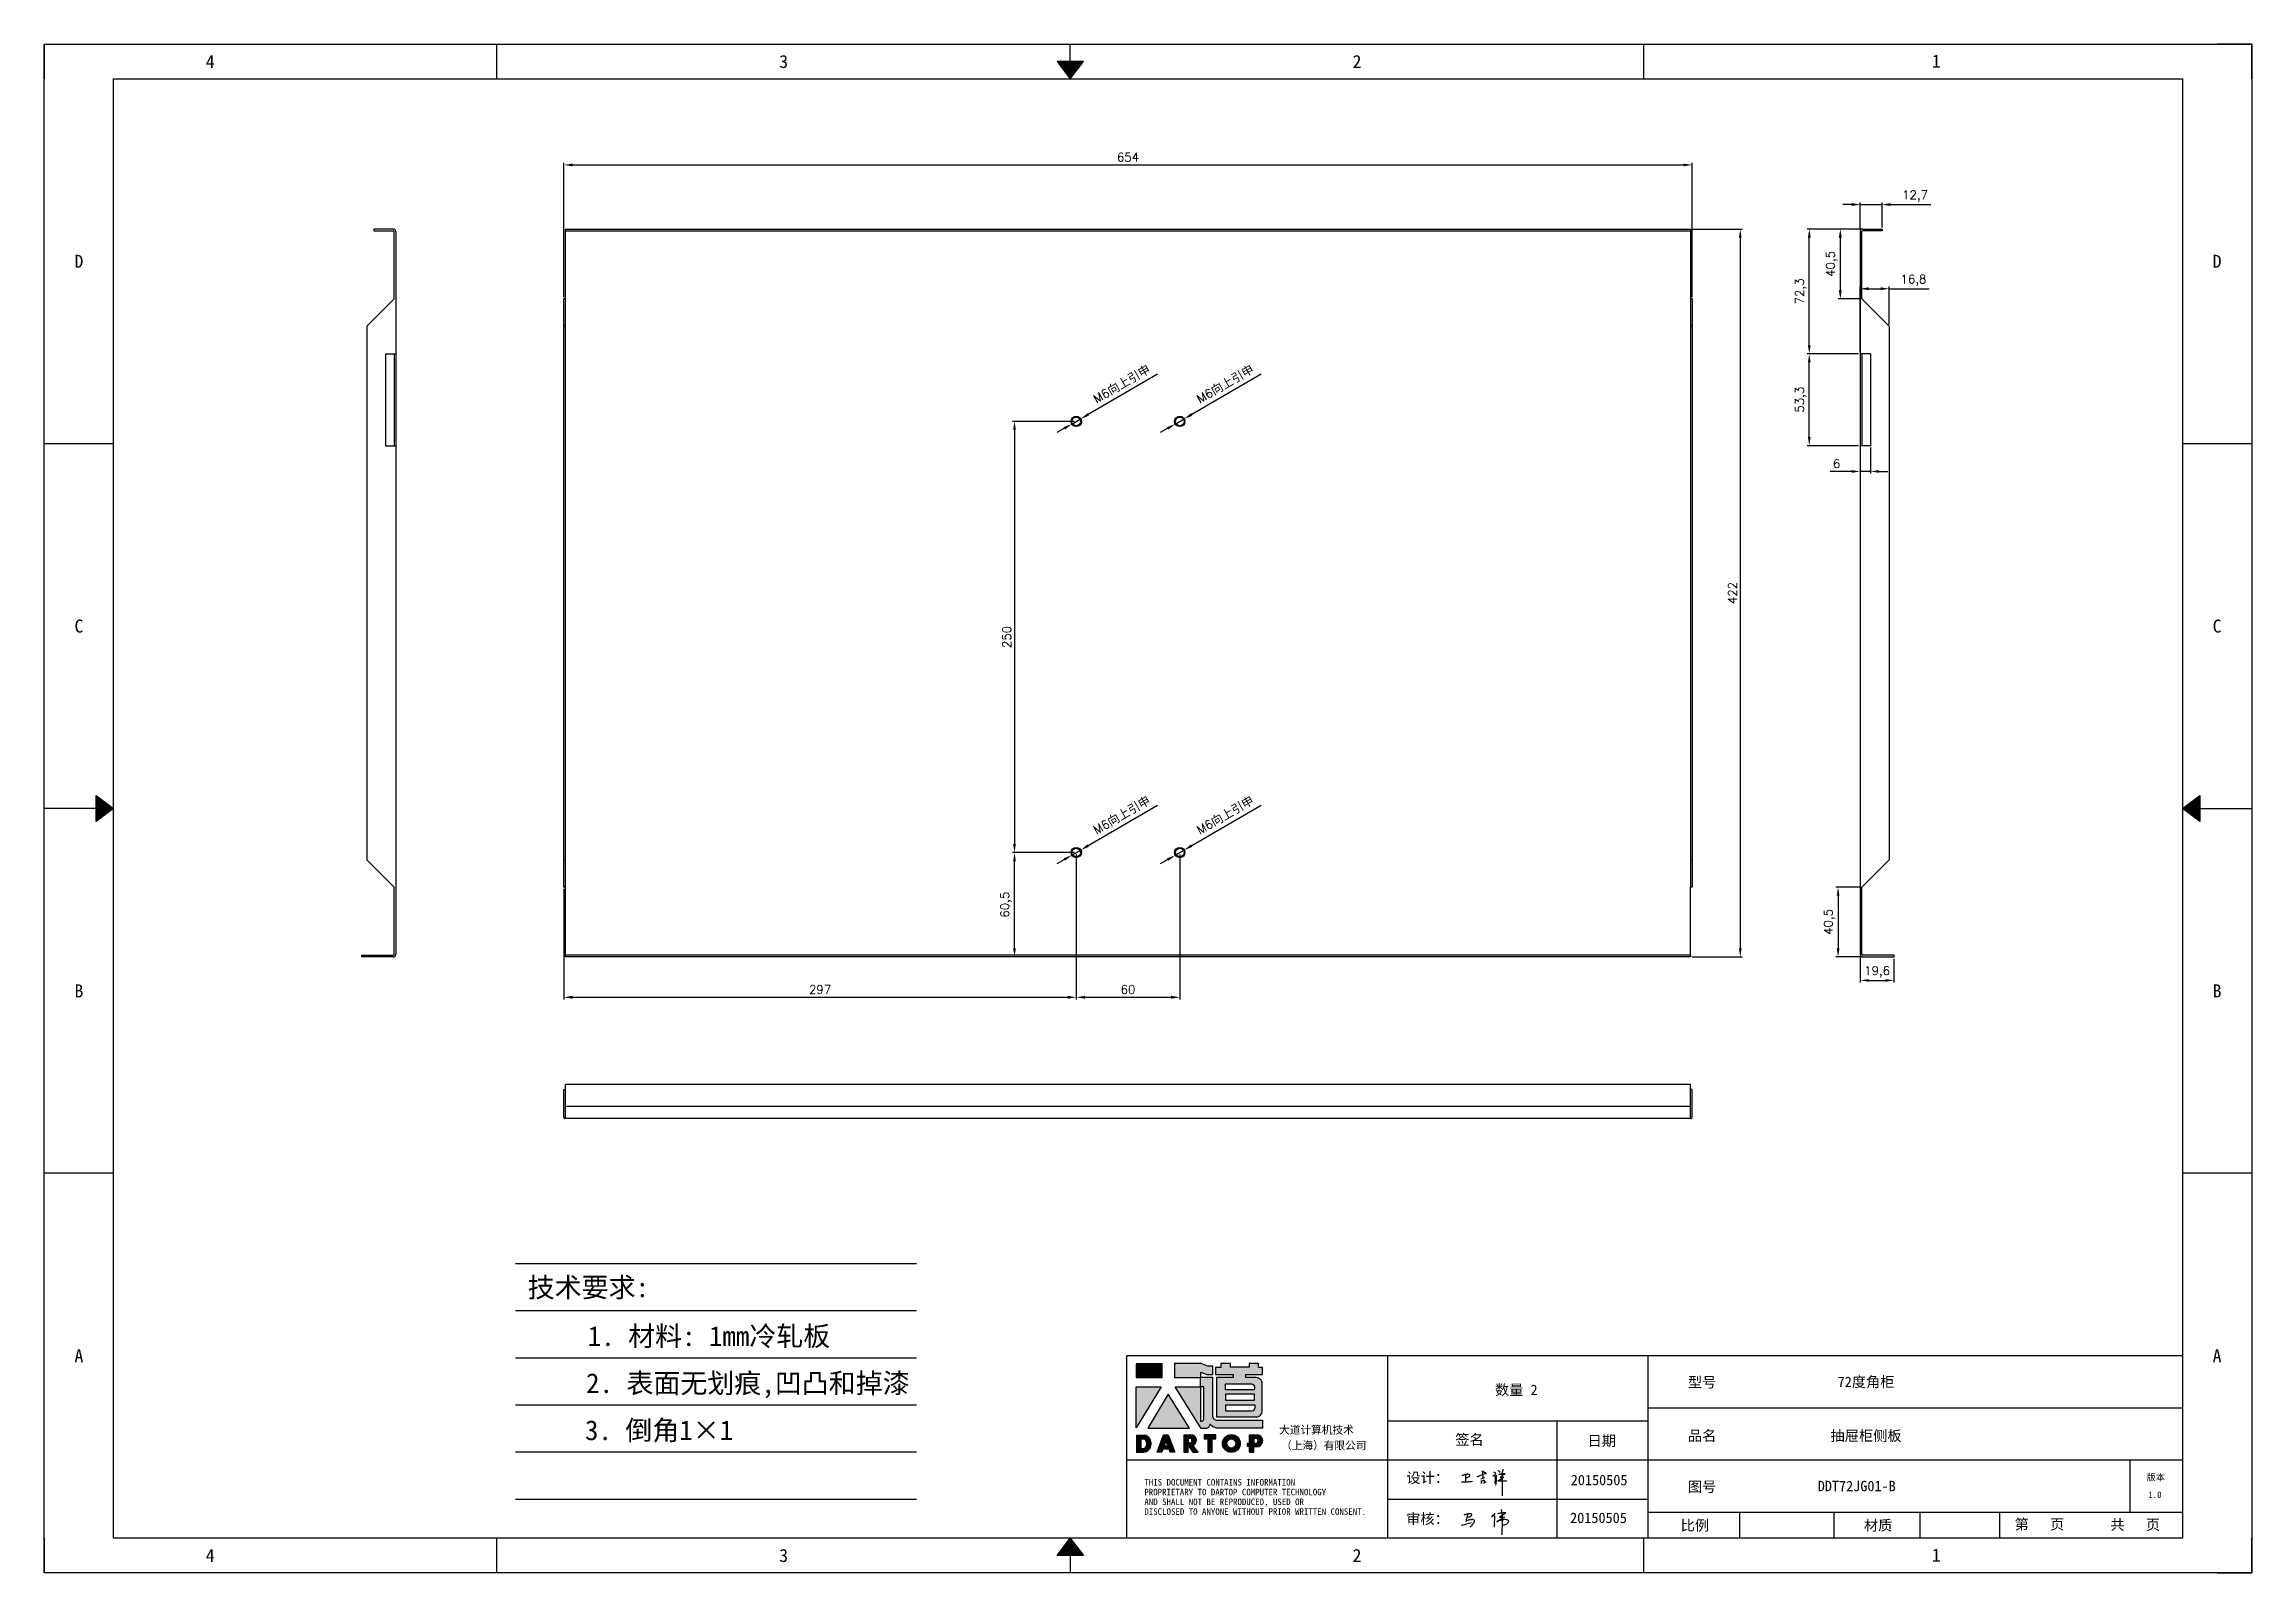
# Model space of a CAD drawing. Header units: millimetres. Extents: x -43476 to -13830, y -16942 to 55335.
# Drawn here: x -38218 to -36938, y 33428 to 34314 of the extents above; entities that cross this region are included whole.
import ezdxf
from ezdxf.enums import TextEntityAlignment as Align

# ---------------------------------------------------------------- set-up
doc = ezdxf.new("R2010")
doc.units = ezdxf.units.MM
doc.linetypes.add('DOT', pattern=[0.25, 0, -0.25])
doc.layers.add('4', color=7, linetype='Continuous')
doc.layers.add('print', color=30, linetype='Continuous')
doc.layers.add('dim', color=2, linetype='Continuous', lineweight=9)
doc.styles.add('Dartop', font='')
doc.styles.add('HZ', font='')
doc.styles.add('hzHT', font='simhei.ttf')
doc.styles.get("Standard").update_dxf_attribs({"font": 'txt', "bigfont": 'gbcbig.shx'})
doc.styles.get('Dartop').set_extended_font_data('FangSong_GB2312')
doc.styles.get('HZ').set_extended_font_data('SimSun')
doc.dimstyles.new('small', dxfattribs={"dimtxt": 5, "dimasz": 5, "dimexe": 1.25, "dimexo": 1, "dimgap": 2, "dimtad": 1, "dimtxsty": 'Standard', "dimcen": 2.5, "dimadec": 0, "dimazin": 0, "dimtfac": 1, "dimtmove": 0, "dimatfit": 3, "dimfxl": 0, "dimarcsym": 0})

msp = doc.modelspace()

# ---------------------------------------------------------------- texts
at = {"color": 0}
for s, height, style, p in [('4', 7.554, 'Dartop', (-38121.621, 34304.175)), ('3', 7.554, 'Dartop', (-37789.245, 34304.175)), ('2', 7.554, 'Dartop', (-37456.868, 34304.175)), ('1', 7.554, 'Dartop', (-37121.049, 34304.415)), ('D', 7.554, 'Dartop', (-38197.746, 34188.347)), ('D', 7.554, 'Dartop', (-36958.304, 34188.347)), ('C', 7.554, 'Dartop', (-38197.746, 33976.835)), ('C', 7.554, 'Dartop', (-36958.304, 33976.835)), ('B', 7.554, 'Dartop', (-38197.746, 33765.322)), ('B', 7.554, 'Dartop', (-36958.304, 33765.322)), ('A', 7.554, 'Dartop', (-38197.746, 33553.81)), ('A', 7.554, 'Dartop', (-36958.304, 33553.81)), ('型号', 6.0432, 'hzHT', (-37256.809, 33538.438)), ('72度角柜', 6.0432, 'hzHT', (-37161.793, 33538.627)), ('数量 2', 6.0432, 'hzHT', (-37364.515, 33534)), ('签名', 6.0432, 'hzHT', (-37391.661, 33505.201)), ('日期', 6.0432, 'hzHT', (-37314.98, 33504.457)), ('品名', 6.0432, 'hzHT', (-37256.809, 33507.415)), ('抽屉柜侧板', 6.0432, 'hzHT', (-37161.793, 33507.415)), ('20150505', 6.0432, 'hzHT', (-37316.531, 33481.738)), ('图号', 6.0432, 'hzHT', (-37256.809, 33477.876)), ('DDT72JG01-B', 6.04321, 'hzHT', (-37167.192, 33478.271)), ('版本', 3.777, 'hzHT', (-36993.847, 33483.351)), ('1.0', 3.777, 'Dartop', (-36994.301, 33473.257)), ('20150505', 6.0432, 'hzHT', (-37316.891, 33459.81)), ('比例', 6.0432, 'hzHT', (-37261.022, 33455.451)), ('材质', 6.0432, 'hzHT', (-37154.773, 33455.451)), ('第   页', 6.0432, 'hzHT', (-37061.289, 33456.077)), ('共   页', 6.0432, 'hzHT', (-37005.777, 33455.857)), ('4', 7.554, 'Dartop', (-38121.621, 33437.982)), ('3', 7.554, 'Dartop', (-37789.245, 33437.982)), ('2', 7.554, 'Dartop', (-37456.868, 33437.982)), ('1', 7.554, 'Dartop', (-37121.049, 33438.221))]:
    msp.add_text(s, height=height, dxfattribs=dict(at, style=style)).set_placement(p, align=Align.MIDDLE_CENTER)
at = {"style": 'HZ'}
for s, p in [('技术要求:', (-37902.43, 33593.449)), ('     1. 材料: 1mm冷轧板     ', (-37832.497, 33565.206)), ('2. 表面无划痕,凹凸和掉漆', (-37809.967, 33537.906)), ('3. 倒角1×1         ', (-37826.339, 33510.606))]:
    msp.add_text(s, height=11.466, dxfattribs=at).set_placement(p, align=Align.MIDDLE_CENTER)
at = {"color": 0, "style": 'hzHT'}
for s, height, p in [('THIS DOCUMENT CONTAINS INFORMATION', 3.777, (-37580.125, 33478.535)), ('设计：', 6.0432, (-37428.27, 33480.023)), ('AND SHALL NOT BE REPRODUCED, USED OR', 3.777, (-37580.125, 33467.204)), ('DISCLOSED TO ANYONE WITHOUT PRIOR WRITTEN CONSENT.', 3.777, (-37580.125, 33461.538)), ('PROPRIETARY TO DARTOP COMPUTER TECHNOLOGY', 3.777, (-37580.125, 33472.869)), ('审核：', 6.0432, (-37428.36, 33456.225))]:
    msp.add_text(s, height=height, dxfattribs=at).set_placement(p)
at = {"layer": '4', "color": 0, "style": 'hzHT'}
for s, p in [('大道计算机技术', (-37502.007, 33508.534)), ('（上海）有限公司', (-37500.866, 33499.501))]:
    msp.add_text(s, height=4.5324, dxfattribs=at).set_placement(p)

# ---------------------------------------------------------------- blocks, each defined once
blk = doc.blocks.new('*U5')
at = {"color": 254, "linetype": 'Continuous', "extrusion": (0, 0, -1)}
for points in [[(-17, 0.333), (-16.812, 0.25), (-17, 0.5)], [(-17, 0.333), (-17.188, 0.25), (-16.812, 0.25)], [(-17, 0.333), (-17, 0.5), (-17.188, 0.25)]]:
    blk.add_solid(points, dxfattribs=at)
blk = doc.blocks.new('*U4')
at = {"color": 254, "linetype": 'Continuous', "extrusion": (0, 0, -1)}
for points in [[(-33.167, 11), (-33, 11), (-33.25, 11.188)], [(-33.167, 11), (-33.25, 11.188), (-33.25, 10.812)], [(-33.167, 11), (-33.25, 10.812), (-33, 11)]]:
    blk.add_solid(points, dxfattribs=at)
blk = doc.blocks.new('*U6')
at = {"color": 254, "linetype": 'Continuous'}
for points in [[(17, 21.667), (17.188, 21.75), (16.812, 21.75)], [(17, 21.667), (16.812, 21.75), (17, 21.5)], [(17, 21.667), (17, 21.5), (17.188, 21.75)]]:
    blk.add_solid(points, dxfattribs=at)
blk = doc.blocks.new('*U3')
at = {"color": 254, "linetype": 'Continuous', "extrusion": (0, 0, -1)}
for points in [[(-0.833, 11), (-0.75, 10.812), (-0.75, 11.188)], [(-0.833, 11), (-0.75, 11.188), (-1, 11)], [(-0.833, 11), (-1, 11), (-0.75, 10.812)]]:
    blk.add_solid(points, dxfattribs=at)
blk = doc.blocks.new('dadao')
for p, q in [((48, 19.2), (44.9, 10.4)), ((44.9, 10.4), (51.2, 10.4)), ((51.2, 10.4), (48, 19.2))]:
    blk.add_line(p, q)
for points in [[(41.8, 121.6), (41.8, 143.7), (-0.4, 143.7), (-0.4, 121.6), (41.8, 121.6)], [(104.8, 122), (104.8, 130.3), (114.1, 126.3), (124.2, 126.3), (124.2, 139.6), (115.9, 139.6), (105.1, 143.9), (61.5, 143.9)], [(61.7, 144), (61.7, 121.3), (103.9, 121.3)], [(113.4, 38.7), (105.1, 38.7), (63, 106.5), (103.9, 106.5), (103.9, 120.9), (103.9, 121.3)], [(109.7, 53.6), (109.7, 106.2), (104.3, 106.2), (104.3, 50.4), (106.6, 50.4)], [(144.6, 94.4), (144.6, 84.8), (192, 84.8), (192, 94.1), (144.9, 94.1)], [(120.2, 45), (119.5, 45), (119.5, 44.6)], [(0, 28), (0, 0), (11.8, 0)], [(0.1, 28), (14, 28)], [(7.1, 21.8), (7.1, 6.1), (12, 6.1)], [(7.1, 21.8), (11.4, 21.8)], [(76.8, 28.2), (76.8, 0), (84.1, 0), (84.1, 11.1), (91.6, -0.1), (100.3, -0.1), (91.7, 11.1)], [(76.8, 28.2), (90.6, 28.2)], [(84, 22.7), (84, 15.3), (87.2, 15.3)], [(84, 22.7), (87.3, 22.7)], [(183.7, 0), (183.7, 9.6), (180.6, 9.6), (180.6, 14.9), (183.8, 14.9), (183.8, 28.1), (196.1, 28.1), (196.5, 28.1)], [(183.7, 0), (190.9, 0), (190.9, 9.6), (198.8, 9.6)], [(194.9, 22.3), (190.8, 22.3), (190.8, 15), (194.4, 15)]]:
    blk.add_lwpolyline(points)
blk.add_lwpolyline([(137.1, 144.2), (137.1, 137.9), (128.3, 137.9), (128.3, 126.5), (157.3, 126.5), (157.3, 121.5), (130.3, 121.5), (130.3, 57.5), (194.4, 57.5, 0.414214), (204.4, 67.5), (204.4, 111.3, 0.414214), (194.4, 121.3), (177.5, 121.3), (177.5, 126.3), (204.7, 126.3), (204.7, 137.7), (198.2, 137.7), (198.2, 143.9), (183.3, 143.9), (183.3, 138), (153, 138), (153, 144.2), (137.1, 144.2)], format="xyb", close=True)
for points in [[(104.8, 122), (123.4, 122), (123.4, 60, 0.414214), (131.4, 52), (204.8, 52), (204.8, 39.1), (131.7, 39.1)], [(144.3, 110.8), (144.3, 101.8), (192.3, 101.8), (192.3, 105.5, 0.414214), (187.3, 110.5), (144.3, 110.5)], [(144.6, 77), (144.6, 67.5), (187.6, 67.5, 0.414214), (192.6, 72.5), (192.6, 76.4), (144.6, 76.4)]]:
    blk.add_lwpolyline(points, format="xyb")
for points in [[(-0.3, 106.2), (40.4, 106.2), (-0.3, 39.7), (-0.3, 106.2)], [(51.7, 94.1), (18.4, 39.3), (86.2, 39.3)], [(43.8, 28.2), (51.8, 28.2), (62.6, -0.1), (55, -0.1), (53.2, 5), (42.9, 5), (41.1, 0), (33.6, 0)], [(110, 28.1), (110, 21.9), (116, 21.9), (116, -0.1), (123.2, -0.1), (123.2, 22), (129.2, 22), (129.2, 28.1), (110, 28.1)]]:
    blk.add_lwpolyline(points, close=True)
for radius in [14.5, 7.44]:
    blk.add_circle((154.2, 14.2), radius)
for centre, radius, start, end in [((99.2, 60.7), 12.6, 305.6399, 325.969), ((111.6, 46.7), 8.19, 282.9811, 347.6627), ((136, 61.7), 22.9, 226.7358, 259.3209), ((8.5, 13.9), 8.49, 294.2143, 69.7177), ((9.6, 14.2), 14.4, 278.6604, 72.3203), ((86.4, 19), 3.8, 282.527, 76.7196), ((88.6, 19.4), 8.95, 290.6073, 77.2124), ((193.7, 18.7), 3.8, 280.9891, 72.5513), ((195.7, 18.6), 9.51, 288.8959, 85.2442)]:
    blk.add_arc(centre, radius, start, end)
blk = doc.blocks.new('h')
for p, q in [((20768.1, -2360.9), (20773, -2359.1)), ((20769.5, -2366.9), (20769.8, -2370.6)), ((20769.8, -2370.6), (20770.9, -2378)), ((20770.9, -2378), (20771.5, -2370.6)), ((20772.4, -2369.3), (20774.9, -2367.8)), ((20773, -2359.1), (20784.1, -2355.2)), ((20773.3, -2331.8), (20775.3, -2338.7)), ((20789.1, -2340.9), (20773.5, -2331.9)), ((20775.3, -2338.7), (20775.6, -2351.2)), ((20775.6, -2351.2), (20775.5, -2357.3)), ((20782.2, -2369.2), (20780, -2377.1)), ((20780, -2377.1), (20788.3, -2371.3)), ((20780.1, -2366.4), (20780.8, -2366.4)), ((20781.9, -2367.4), (20782.2, -2369.2)), ((20845.7, -2343.5), (20848.4, -2353)), ((20848.9, -2370.3), (20847.9, -2424)), ((20848.4, -2353), (20848.9, -2370.3))]:
    blk.add_line(p, q)
for points in [[(20696.6, -2372.4, 0.002073), (20710.6, -2371.9, 0.016137), (20719.6, -2371.3, 0.008314), (20736.9, -2369.3)], [(20699.1, -2348.2, -0.029745), (20704.6, -2345.4, -0.046842), (20708.4, -2344.2, -0.00919), (20714.3, -2343, -0.018517), (20717.2, -2342.5, -0.037841), (20720.3, -2342.4, -0.039541), (20723.2, -2342.8, -0.149785), (20726, -2344.3, -0.204935), (20726.9, -2346.6, -0.074872), (20726.5, -2348.3, -0.061615), (20725.6, -2350.3, -0.034204), (20723.8, -2352.6, -0.045776), (20722.3, -2354.1, -0.054985), (20720.4, -2355.3, -0.036348), (20717.3, -2356.5, -0.067752), (20715.7, -2356.8, -0.043553), (20713.2, -2356.7)], [(20755, -2351.9, -0.024077), (20759.9, -2350.1, -0.013147), (20768.7, -2346.5, -0.00522), (20775.4, -2344.1, -0.018517), (20777.3, -2343.4, -0.008274), (20786.3, -2341, -0.039541), (20788.3, -2340.8, -0.079216), (20789.4, -2341, -0.204935)], [(20813.5, -2350.1, 0.007348), (20815.9, -2348.7, 0.008421), (20818, -2347.3, 0.009459), (20819.7, -2346.2, -0.016325), (20820.7, -2345.5, -0.173771), (20821.8, -2345.3, -0.085159), (20823.9, -2346, -0.125883), (20826, -2347.9, -0.160659), (20826.6, -2350.1, -0.010447), (20826.5, -2352.3, -0.008247), (20826.2, -2355.1, -0.002698), (20825.3, -2374, 0.001562), (20823.9, -2383.7, 0.016137)], [(20816.8, -2335, -0.053561), (20819.6, -2336.1, -0.075272), (20821.3, -2337.3, -0.005295), (20822.5, -2338.5, -0.009337), (20823.1, -2339.1, -0.026146), (20823.7, -2339.8, -0.016644), (20824.5, -2340.9)], [(20832.1, -2329.2, -0.053561), (20834.9, -2330.3, -0.075272), (20836.7, -2331.5, -0.005295), (20837.8, -2332.6, -0.009337), (20838.5, -2333.3, -0.026146), (20839, -2334, -0.016644), (20839.8, -2335.1)], [(20836, -2343.7, -0.02797), (20842.1, -2342.6, -0.048868), (20845.6, -2342.2, -0.00919), (20851.1, -2341.4, -0.018517), (20853.9, -2341.1, -0.037841), (20856.7, -2341.2, -0.039541), (20859.4, -2341.6, -0.018282), (20840.6, -2354.7, -0.000937)], [(20847.6, -2340.2, 0.021784), (20849.6, -2335.9, 0.028296), (20850.8, -2332.4, 0.008136), (20851.9, -2328.2, 0.028913), (20852.2, -2327, 0.08193), (20852.1, -2325.9, 0.075058), (20851.7, -2324.7, 0.275043)]]:
    blk.add_lwpolyline(points, format="xyb")
for points in [[(20711.3, -2343.5), (20711.3, -2343.5), (20711.5, -2355.8), (20710.7, -2368), (20710.6, -2371.9)], [(20821.5, -2350.6), (20822.4, -2359.2), (20822.2, -2364.9), (20821.7, -2369), (20821.3, -2376.3), (20823.6, -2368.5), (20827.2, -2366.3), (20829.5, -2366.3)], [(20840.6, -2354.7), (20850, -2354.7), (20855, -2354.3), (20845.9, -2361.1), (20840.5, -2364), (20833, -2367.5), (20863.2, -2367.4), (20865.9, -2367.3)]]:
    blk.add_lwpolyline(points)
for centre, radius, start, end in [((20773.7, -2371.2), 2.3, 121.9907, 163.60158), ((20787.5, -2406), 40.3, 100.61827, 108.24823), ((20780.8, -2367.6), 1.15, 9.4675, 90)]:
    blk.add_arc(centre, radius, start, end)
blk = doc.blocks.new('*D17')
at = {"layer": 'Defpoints', "color": 0, "transparency": 16777216}
for p in [(-37262.6, 34244.2), (-37916.6, 34166.5), (-37262.6, 34166.5)]:
    blk.add_point(p, dxfattribs=at)
at = {"layer": 'dim', "color": 0, "lineweight": -2, "transparency": 16777216}
for p, q in [((-37916.6, 34167.5), (-37916.6, 34245.4)), ((-37911.6, 34244.2), (-37267.6, 34244.2)), ((-37262.6, 34167.5), (-37262.6, 34245.4))]:
    blk.add_line(p, q, dxfattribs=at)
at = {"layer": 'dim', "color": 0, "transparency": 16777216}
for points in [[(-37911.6, 34245), (-37911.6, 34243.4), (-37916.6, 34244.2)], [(-37267.6, 34245), (-37267.6, 34243.4), (-37262.6, 34244.2)]]:
    blk.add_solid(points, dxfattribs=at)
at = {"layer": 'dim', "color": 0, "transparency": 16777216, "insert": (-37589.6, 34248.7), "char_height": 5, "attachment_point": 5}
blk.add_mtext('654', dxfattribs=at)
blk = doc.blocks.new('*D18')
at = {"layer": 'Defpoints', "color": 0, "transparency": 16777216}
for p in [(-37263.6, 34207), (-37263.6, 33785), (-37234.7, 33785)]:
    blk.add_point(p, dxfattribs=at)
at = {"layer": 'dim', "color": 0, "lineweight": -2, "transparency": 16777216}
for p, q in [((-37262.6, 34207), (-37233.5, 34207)), ((-37234.7, 34202), (-37234.7, 33790)), ((-37262.6, 33785), (-37233.5, 33785))]:
    blk.add_line(p, q, dxfattribs=at)
at = {"layer": 'dim', "color": 0, "transparency": 16777216}
for points in [[(-37235.5, 34202), (-37233.9, 34202), (-37234.7, 34207)], [(-37235.5, 33790), (-37233.9, 33790), (-37234.7, 33785)]]:
    blk.add_solid(points, dxfattribs=at)
at = {"layer": 'dim', "color": 0, "transparency": 16777216, "insert": (-37239.2, 33996), "char_height": 5, "attachment_point": 5, "rotation": 90}
blk.add_mtext('422', dxfattribs=at)
blk = doc.blocks.new('*D19')
at = {"layer": 'Defpoints', "color": 0, "transparency": 16777216}
for p in [(-37152.5, 34221.2), (-37165.2, 34205.5), (-37152.5, 34207)]:
    blk.add_point(p, dxfattribs=at)
at = {"layer": 'dim', "color": 0, "lineweight": -2, "transparency": 16777216}
for p, q in [((-37170.2, 34221.2), (-37175.2, 34221.2)), ((-37165.2, 34206.5), (-37165.2, 34222.5)), ((-37165.2, 34221.2), (-37152.5, 34221.2)), ((-37152.5, 34208), (-37152.5, 34222.5)), ((-37147.5, 34221.2), (-37124.3, 34221.2))]:
    blk.add_line(p, q, dxfattribs=at)
at = {"layer": 'dim', "color": 0, "transparency": 16777216}
for points in [[(-37170.2, 34222.1), (-37170.2, 34220.4), (-37165.2, 34221.2)], [(-37147.5, 34222.1), (-37147.5, 34220.4), (-37152.5, 34221.2)]]:
    blk.add_solid(points, dxfattribs=at)
at = {"layer": 'dim', "color": 0, "transparency": 16777216, "insert": (-37133.4, 34226.1), "char_height": 5, "attachment_point": 5}
blk.add_mtext('12,7', dxfattribs=at)
blk = doc.blocks.new('*D20')
at = {"layer": 'Defpoints', "color": 0, "transparency": 16777216}
for p in [(-37148.4, 34172.4), (-37148.4, 34150.7), (-37165.2, 34134.7)]:
    blk.add_point(p, dxfattribs=at)
at = {"layer": 'dim', "color": 0, "lineweight": -2, "transparency": 16777216}
for p, q in [((-37165.2, 34135.7), (-37165.2, 34173.7)), ((-37160.2, 34172.4), (-37153.4, 34172.4)), ((-37148.4, 34151.7), (-37148.4, 34173.7)), ((-37148.4, 34172.4), (-37125.2, 34172.4))]:
    blk.add_line(p, q, dxfattribs=at)
at = {"layer": 'dim', "color": 0, "transparency": 16777216}
for points in [[(-37160.2, 34173.3), (-37160.2, 34171.6), (-37165.2, 34172.4)], [(-37153.4, 34173.3), (-37153.4, 34171.6), (-37148.4, 34172.4)]]:
    blk.add_solid(points, dxfattribs=at)
at = {"layer": 'dim', "color": 0, "transparency": 16777216, "insert": (-37134.3, 34177.3), "char_height": 5, "attachment_point": 5}
blk.add_mtext('16,8', dxfattribs=at)
blk = doc.blocks.new('*D21')
at = {"layer": 'Defpoints', "color": 0, "transparency": 16777216}
for p in [(-37194.7, 34207), (-37163.7, 34207), (-37165.2, 34134.7)]:
    blk.add_point(p, dxfattribs=at)
at = {"layer": 'dim', "color": 0, "lineweight": -2, "transparency": 16777216}
for p, q in [((-37164.7, 34207), (-37195.9, 34207)), ((-37194.7, 34139.7), (-37194.7, 34202)), ((-37166.2, 34134.7), (-37195.9, 34134.7))]:
    blk.add_line(p, q, dxfattribs=at)
at = {"layer": 'dim', "color": 0, "transparency": 16777216}
for points in [[(-37195.5, 34202), (-37193.9, 34202), (-37194.7, 34207)], [(-37195.5, 34139.7), (-37193.9, 34139.7), (-37194.7, 34134.7)]]:
    blk.add_solid(points, dxfattribs=at)
at = {"layer": 'dim', "color": 0, "transparency": 16777216, "insert": (-37199.6, 34170.9), "char_height": 5, "attachment_point": 5, "rotation": 90}
blk.add_mtext('72,3', dxfattribs=at)
blk = doc.blocks.new('*D22')
at = {"layer": 'Defpoints', "color": 0, "transparency": 16777216}
for p in [(-37194.7, 34134.7), (-37165.2, 34134.7), (-37165.2, 34081.4)]:
    blk.add_point(p, dxfattribs=at)
at = {"layer": 'dim', "color": 0, "lineweight": -2, "transparency": 16777216}
for p, q in [((-37166.2, 34134.7), (-37195.9, 34134.7)), ((-37194.7, 34086.4), (-37194.7, 34129.7)), ((-37166.2, 34081.4), (-37195.9, 34081.4))]:
    blk.add_line(p, q, dxfattribs=at)
at = {"layer": 'dim', "color": 0, "transparency": 16777216}
for points in [[(-37195.5, 34129.7), (-37193.9, 34129.7), (-37194.7, 34134.7)], [(-37195.5, 34086.4), (-37193.9, 34086.4), (-37194.7, 34081.4)]]:
    blk.add_solid(points, dxfattribs=at)
at = {"layer": 'dim', "color": 0, "transparency": 16777216, "insert": (-37199.6, 34108.1), "char_height": 5, "attachment_point": 5, "rotation": 90}
blk.add_mtext('53,3', dxfattribs=at)
blk = doc.blocks.new('*D23')
at = {"layer": 'Defpoints', "color": 0, "transparency": 16777216}
for p in [(-37165.2, 33786.5), (-37145.6, 33785), (-37145.6, 33771.4)]:
    blk.add_point(p, dxfattribs=at)
at = {"layer": 'dim', "color": 0, "lineweight": -2, "transparency": 16777216}
for p, q in [((-37165.2, 33785.5), (-37165.2, 33770.2)), ((-37145.6, 33784), (-37145.6, 33770.2)), ((-37160.2, 33771.4), (-37150.6, 33771.4))]:
    blk.add_line(p, q, dxfattribs=at)
at = {"layer": 'dim', "color": 0, "transparency": 16777216}
for points in [[(-37160.2, 33772.2), (-37160.2, 33770.6), (-37165.2, 33771.4)], [(-37150.6, 33772.2), (-37150.6, 33770.6), (-37145.6, 33771.4)]]:
    blk.add_solid(points, dxfattribs=at)
at = {"layer": 'dim', "color": 0, "transparency": 16777216, "insert": (-37155.4, 33776.3), "char_height": 5, "attachment_point": 5}
blk.add_mtext('19,6', dxfattribs=at)
blk = doc.blocks.new('*D24')
at = {"layer": 'Defpoints', "color": 0, "transparency": 16777216}
for p in [(-37164.2, 33825.5), (-37178, 33785), (-37163.7, 33785)]:
    blk.add_point(p, dxfattribs=at)
at = {"layer": 'dim', "color": 0, "lineweight": -2, "transparency": 16777216}
for p, q in [((-37165.2, 33825.5), (-37179.3, 33825.5)), ((-37178, 33820.5), (-37178, 33790)), ((-37164.7, 33785), (-37179.3, 33785))]:
    blk.add_line(p, q, dxfattribs=at)
at = {"layer": 'dim', "color": 0, "transparency": 16777216}
for points in [[(-37178.8, 33820.5), (-37177.2, 33820.5), (-37178, 33825.5)], [(-37178.8, 33790), (-37177.2, 33790), (-37178, 33785)]]:
    blk.add_solid(points, dxfattribs=at)
at = {"layer": 'dim', "color": 0, "transparency": 16777216, "insert": (-37182.9, 33805.3), "char_height": 5, "attachment_point": 5, "rotation": 90}
blk.add_mtext('40,5', dxfattribs=at)
blk = doc.blocks.new('*D25')
at = {"layer": 'Defpoints', "color": 0, "transparency": 16777216}
for p in [(-37176.7, 34207), (-37163.7, 34207), (-37164.2, 34166.5)]:
    blk.add_point(p, dxfattribs=at)
at = {"layer": 'dim', "color": 0, "lineweight": -2, "transparency": 16777216}
for p, q in [((-37164.7, 34207), (-37178, 34207)), ((-37176.7, 34171.5), (-37176.7, 34202)), ((-37165.2, 34166.5), (-37178, 34166.5))]:
    blk.add_line(p, q, dxfattribs=at)
at = {"layer": 'dim', "color": 0, "transparency": 16777216}
for points in [[(-37177.6, 34202), (-37175.9, 34202), (-37176.7, 34207)], [(-37177.6, 34171.5), (-37175.9, 34171.5), (-37176.7, 34166.5)]]:
    blk.add_solid(points, dxfattribs=at)
at = {"layer": 'dim', "color": 0, "transparency": 16777216, "insert": (-37181.7, 34186.8), "char_height": 5, "attachment_point": 5, "rotation": 90}
blk.add_mtext('40,5', dxfattribs=at)
blk = doc.blocks.new('*D26')
at = {"layer": 'Defpoints', "color": 0, "transparency": 16777216}
for p in [(-37165.2, 34081.4), (-37159.2, 34081.4), (-37165.2, 34066.5)]:
    blk.add_point(p, dxfattribs=at)
at = {"layer": 'dim', "color": 0, "lineweight": -2, "transparency": 16777216}
for p, q in [((-37165.2, 34080.4), (-37165.2, 34065.3)), ((-37159.2, 34080.4), (-37159.2, 34065.3)), ((-37170.2, 34066.5), (-37182.5, 34066.5)), ((-37159.2, 34066.5), (-37165.2, 34066.5)), ((-37154.2, 34066.5), (-37149.2, 34066.5))]:
    blk.add_line(p, q, dxfattribs=at)
at = {"layer": 'dim', "color": 0, "transparency": 16777216}
for points in [[(-37170.2, 34067.3), (-37170.2, 34065.7), (-37165.2, 34066.5)], [(-37154.2, 34067.3), (-37154.2, 34065.7), (-37159.2, 34066.5)]]:
    blk.add_solid(points, dxfattribs=at)
at = {"layer": 'dim', "color": 0, "transparency": 16777216, "insert": (-37178.9, 34071), "char_height": 5, "attachment_point": 5}
blk.add_mtext('6', dxfattribs=at)
blk = doc.blocks.new('*D27')
at = {"layer": 'Defpoints', "color": 0}
for p in [(-37619.6, 33845.5), (-37916.6, 33825.5), (-37619.6, 33761.6)]:
    blk.add_point(p, dxfattribs=at)
at = {"layer": 'dim', "color": 0, "lineweight": -2}
for p, q in [((-37619.6, 33844.5), (-37619.6, 33760.4)), ((-37916.6, 33824.5), (-37916.6, 33760.4)), ((-37911.6, 33761.6), (-37624.6, 33761.6))]:
    blk.add_line(p, q, dxfattribs=at)
at = {"layer": 'dim', "color": 0}
for points in [[(-37911.6, 33762.5), (-37911.6, 33760.8), (-37916.6, 33761.6)], [(-37624.6, 33762.5), (-37624.6, 33760.8), (-37619.6, 33761.6)]]:
    blk.add_solid(points, dxfattribs=at)
at = {"layer": 'dim', "color": 0, "insert": (-37768.1, 33766.1), "char_height": 5, "attachment_point": 5}
blk.add_mtext('297', dxfattribs=at)
blk = doc.blocks.new('*D28')
at = {"layer": 'Defpoints', "color": 0}
for p in [(-37622.2, 33844), (-37617, 33847)]:
    blk.add_point(p, dxfattribs=at)
at = {"layer": 'dim', "color": 0, "lineweight": -2}
for p, q in [((-37572.5, 33872.9), (-37612.7, 33849.5)), ((-37626.5, 33841.5), (-37630.9, 33839)), ((-37622.2, 33844), (-37617, 33847))]:
    blk.add_line(p, q, dxfattribs=at)
at = {"layer": 'dim', "color": 0}
for points in [[(-37613.1, 33850.3), (-37612.3, 33848.8), (-37617, 33847)], [(-37627, 33842.2), (-37626.1, 33840.8), (-37622.2, 33844)]]:
    blk.add_solid(points, dxfattribs=at)
at = {"layer": 'dim', "color": 0, "insert": (-37593.1, 33867), "char_height": 5, "attachment_point": 5, "rotation": 30.1466}
blk.add_mtext('M6{\\fSimSun|b0|i0|c134|p2;向上引申}', dxfattribs=at)
blk = doc.blocks.new('*D29')
at = {"layer": 'Defpoints', "color": 0}
for p in [(-37655.4, 33845.5), (-37619.6, 33845.5), (-37619.6, 33785)]:
    blk.add_point(p, dxfattribs=at)
at = {"layer": 'dim', "color": 0, "lineweight": -2}
for p, q in [((-37620.6, 33845.5), (-37656.6, 33845.5)), ((-37655.4, 33790), (-37655.4, 33840.5)), ((-37620.6, 33785), (-37656.6, 33785))]:
    blk.add_line(p, q, dxfattribs=at)
at = {"layer": 'dim', "color": 0}
for points in [[(-37656.2, 33840.5), (-37654.6, 33840.5), (-37655.4, 33845.5)], [(-37656.2, 33790), (-37654.6, 33790), (-37655.4, 33785)]]:
    blk.add_solid(points, dxfattribs=at)
at = {"layer": 'dim', "color": 0, "insert": (-37660.3, 33815.3), "char_height": 5, "attachment_point": 5, "rotation": 90}
blk.add_mtext('60,5', dxfattribs=at)
blk = doc.blocks.new('*D30')
at = {"layer": 'Defpoints', "color": 0}
for p in [(-37619.6, 34095.5), (-37655.4, 33845.5), (-37619.6, 33845.5)]:
    blk.add_point(p, dxfattribs=at)
at = {"layer": 'dim', "color": 0, "lineweight": -2}
for p, q in [((-37620.6, 34095.5), (-37656.6, 34095.5)), ((-37655.4, 34090.5), (-37655.4, 33850.5)), ((-37620.6, 33845.5), (-37656.6, 33845.5))]:
    blk.add_line(p, q, dxfattribs=at)
at = {"layer": 'dim', "color": 0}
for points in [[(-37656.2, 34090.5), (-37654.6, 34090.5), (-37655.4, 34095.5)], [(-37656.2, 33850.5), (-37654.6, 33850.5), (-37655.4, 33845.5)]]:
    blk.add_solid(points, dxfattribs=at)
at = {"layer": 'dim', "color": 0, "insert": (-37659.9, 33970.5), "char_height": 5, "attachment_point": 5, "rotation": 90}
blk.add_mtext('250', dxfattribs=at)
blk = doc.blocks.new('*D58')
at = {"layer": 'Defpoints', "color": 0}
for p in [(-37622.2, 34094), (-37617, 34097)]:
    blk.add_point(p, dxfattribs=at)
at = {"layer": 'dim', "color": 0, "lineweight": -2}
for p, q in [((-37572.5, 34122.9), (-37612.7, 34099.5)), ((-37622.2, 34094), (-37617, 34097)), ((-37626.5, 34091.5), (-37630.9, 34089))]:
    blk.add_line(p, q, dxfattribs=at)
at = {"layer": 'dim', "color": 0}
for points in [[(-37627, 34092.2), (-37626.1, 34090.8), (-37622.2, 34094)], [(-37613.1, 34100.3), (-37612.3, 34098.8), (-37617, 34097)]]:
    blk.add_solid(points, dxfattribs=at)
at = {"layer": 'dim', "color": 0, "insert": (-37593.1, 34117), "char_height": 5, "attachment_point": 5, "rotation": 30.1466}
blk.add_mtext('M6{\\fSimSun|b0|i0|c134|p2;向上引申}', dxfattribs=at)
blk = doc.blocks.new('*D277')
at = {"layer": 'Defpoints', "color": 0}
for p in [(-37559.6, 33845.5), (-37619.6, 33825.5), (-37559.6, 33761.6)]:
    blk.add_point(p, dxfattribs=at)
at = {"layer": 'dim', "color": 0, "lineweight": -2}
for p, q in [((-37559.6, 33844.5), (-37559.6, 33760.4)), ((-37619.6, 33824.5), (-37619.6, 33760.4)), ((-37614.6, 33761.6), (-37564.6, 33761.6))]:
    blk.add_line(p, q, dxfattribs=at)
at = {"layer": 'dim', "color": 0}
for points in [[(-37614.6, 33762.5), (-37614.6, 33760.8), (-37619.6, 33761.6)], [(-37564.6, 33762.5), (-37564.6, 33760.8), (-37559.6, 33761.6)]]:
    blk.add_solid(points, dxfattribs=at)
at = {"layer": 'dim', "color": 0, "insert": (-37589.6, 33766.1), "char_height": 5, "attachment_point": 5}
blk.add_mtext('60', dxfattribs=at)
blk = doc.blocks.new('*D278')
at = {"layer": 'Defpoints', "color": 0}
for p in [(-37562.2, 33844), (-37557, 33847)]:
    blk.add_point(p, dxfattribs=at)
at = {"layer": 'dim', "color": 0, "lineweight": -2}
for p, q in [((-37512.5, 33872.9), (-37552.7, 33849.5)), ((-37566.5, 33841.5), (-37570.9, 33839)), ((-37562.2, 33844), (-37557, 33847))]:
    blk.add_line(p, q, dxfattribs=at)
at = {"layer": 'dim', "color": 0}
for points in [[(-37553.1, 33850.3), (-37552.3, 33848.8), (-37557, 33847)], [(-37567, 33842.2), (-37566.1, 33840.8), (-37562.2, 33844)]]:
    blk.add_solid(points, dxfattribs=at)
at = {"layer": 'dim', "color": 0, "insert": (-37533.1, 33867), "char_height": 5, "attachment_point": 5, "rotation": 30.1466}
blk.add_mtext('M6{\\fSimSun|b0|i0|c134|p2;向上引申}', dxfattribs=at)
blk = doc.blocks.new('*D276')
at = {"layer": 'Defpoints', "color": 0}
for p in [(-37562.2, 34094), (-37557, 34097)]:
    blk.add_point(p, dxfattribs=at)
at = {"layer": 'dim', "color": 0, "lineweight": -2}
for p, q in [((-37512.5, 34122.9), (-37552.7, 34099.5)), ((-37562.2, 34094), (-37557, 34097)), ((-37566.5, 34091.5), (-37570.9, 34089))]:
    blk.add_line(p, q, dxfattribs=at)
at = {"layer": 'dim', "color": 0}
for points in [[(-37567, 34092.2), (-37566.1, 34090.8), (-37562.2, 34094)], [(-37553.1, 34100.3), (-37552.3, 34098.8), (-37557, 34097)]]:
    blk.add_solid(points, dxfattribs=at)
at = {"layer": 'dim', "color": 0, "insert": (-37533.1, 34117), "char_height": 5, "attachment_point": 5, "rotation": 30.1466}
blk.add_mtext('M6{\\fSimSun|b0|i0|c134|p2;向上引申}', dxfattribs=at)

# ---------------------------------------------------------------- dimensions: what is measured, and where the dimension line sits
at = {"layer": 'dim'}
for base, p1, p2, picture, middle in [((-37262.622, 34244.2), (-37916.622, 34166.531), (-37262.622, 34166.531), '*D17', (-37589.622, 34248.7)), ((-37152.485, 34221.221), (-37165.185, 34205.531), (-37152.485, 34207.031), '*D19', (-37133.402, 34226.138)), ((-37148.385, 34172.423), (-37165.185, 34134.731), (-37148.385, 34150.731), '*D20', (-37134.302, 34177.339)), ((-37165.185, 34066.509), (-37159.185, 34081.431), (-37165.185, 34081.431), '*D26', (-37178.852, 34071.009)), ((-37619.622, 33761.62), (-37916.622, 33825.531), (-37619.622, 33845.531), '*D27', (-37768.122, 33766.12)), ((-37559.622, 33761.62), (-37619.622, 33825.531), (-37559.622, 33845.531), '*D277', (-37589.622, 33766.12)), ((-37145.585, 33771.407), (-37165.185, 33786.531), (-37145.585, 33785.031), '*D23', (-37155.385, 33776.324))]:
    dim = msp.add_linear_dim(base=base, p1=p1, p2=p2, dimstyle='small', override={"dimpost": '\\X'}, dxfattribs=at)
    dim.commit()
    dim.dimension.update_dxf_attribs({"geometry": picture, "text_midpoint": middle})
for base, p1, p2, picture, middle in [((-37234.704, 33785.031), (-37263.622, 34207.031), (-37263.622, 33785.031), '*D18', (-37239.204, 33996.031)), ((-37194.699, 34207.031), (-37165.185, 34134.731), (-37163.685, 34207.031), '*D21', (-37199.615, 34170.881)), ((-37176.744, 34207.031), (-37164.185, 34166.531), (-37163.685, 34207.031), '*D25', (-37181.661, 34186.781)), ((-37194.699, 34134.731), (-37165.185, 34081.431), (-37165.185, 34134.731), '*D22', (-37199.615, 34108.081)), ((-37655.385, 33845.531), (-37619.622, 34095.531), (-37619.622, 33845.531), '*D30', (-37659.885, 33970.531)), ((-37655.385, 33845.531), (-37619.622, 33785.031), (-37619.622, 33845.531), '*D29', (-37660.302, 33815.281)), ((-37178.015, 33785.031), (-37164.185, 33825.531), (-37163.685, 33785.031), '*D24', (-37182.932, 33805.281))]:
    dim = msp.add_linear_dim(base=base, p1=p1, p2=p2, angle=90, dimstyle='small', override={"dimpost": '\\X'}, dxfattribs=at)
    dim.commit()
    dim.dimension.update_dxf_attribs({"geometry": picture, "text_midpoint": middle})
for p1, p2, picture, middle in [((-37622.216, 34094.025), (-37617.027, 34097.038), '*D58', (-37593.099, 34117.038)), ((-37562.216, 34094.025), (-37557.027, 34097.038), '*D276', (-37533.099, 34117.038)), ((-37622.216, 33844.025), (-37617.027, 33847.038), '*D28', (-37593.099, 33867.038)), ((-37562.216, 33844.025), (-37557.027, 33847.038), '*D278', (-37533.099, 33867.038))]:
    dim = msp.add_diameter_dim_2p(p1=p1, p2=p2, text='M6{\\fSimSun|b0|i0|c134|p2;向上引申}', dimstyle='small', override={"dimpost": '\\X'}, dxfattribs=at)
    dim.commit()
    dim.dimension.update_dxf_attribs({"geometry": picture, "text_midpoint": middle})

# ---------------------------------------------------------------- hatches: boundary and pattern name
for points in [[(-37569.842, 33549.132), (-37584.909, 33549.132), (-37584.909, 33541.26), (-37569.842, 33541.26)], [(-37570.327, 33535.752), (-37584.869, 33535.752), (-37584.869, 33512.009)], [(-37566.296, 33531.443), (-37578.183, 33511.85), (-37553.977, 33511.85)], [(-37538.607, 33507.842), (-37545.487, 33507.842), (-37545.487, 33505.659), (-37543.34, 33505.659), (-37543.34, 33497.795), (-37540.77, 33497.795), (-37540.77, 33505.664), (-37538.607, 33505.664)]]:
    msp.add_hatch(color=0).paths.add_polyline_path(points)
h = msp.add_hatch(color=0)
h.paths.add_polyline_path([(-37547.325, 33544.348), (-37543.999, 33542.911), (-37540.404, 33542.911), (-37540.404, 33547.669), (-37543.37, 33547.669), (-37547.235, 33549.196), (-37562.722, 33549.196), (-37562.722, 33541.148), (-37547.653, 33541.148), (-37547.653, 33540.985), (-37547.653, 33535.842), (-37562.266, 33535.842), (-37547.236, 33511.654), (-37544.259, 33511.654, 0.27937482), (-37542.087, 33513.767), (-37542.087, 33513.878), (-37541.824, 33513.878, 0.14314537), (-37537.727, 33511.793), (-37511.61, 33511.793), (-37511.61, 33516.38), (-37537.838, 33516.38, -0.41421356), (-37540.695, 33519.237), (-37540.695, 33541.402), (-37547.325, 33541.402)])
h.paths.add_polyline_path([(-37547.501, 33535.739), (-37545.586, 33535.739), (-37545.586, 33516.965, -0.08893574), (-37546.696, 33515.824), (-37547.508, 33515.824)], flags=16)
h = msp.add_hatch(color=0)
h.paths.add_polyline_path([(-37511.655, 33547.003), (-37513.979, 33547.003), (-37513.979, 33549.214), (-37519.29, 33549.214), (-37519.29, 33547.114), (-37530.134, 33547.114), (-37530.134, 33549.324), (-37535.813, 33549.324), (-37535.813, 33547.073), (-37538.951, 33547.073), (-37538.951, 33542.998), (-37528.595, 33542.998), (-37528.595, 33541.195), (-37538.245, 33541.195), (-37538.245, 33518.375), (-37515.337, 33518.375, 0.41421356), (-37511.766, 33521.946), (-37511.766, 33537.574, 0.41421356), (-37515.337, 33541.145), (-37521.393, 33541.145), (-37521.393, 33542.913), (-37511.655, 33542.913)])
h.paths.add_polyline_path([(-37517.867, 33537.276, -0.41421356), (-37516.081, 33535.491), (-37516.081, 33534.181), (-37533.232, 33534.181), (-37533.232, 33537.276)], flags=16)
h.paths.add_polyline_path([(-37516.192, 33531.418), (-37516.192, 33528.102), (-37533.121, 33528.102), (-37533.121, 33531.418)], flags=16)
h.paths.add_polyline_path([(-37515.971, 33525.118), (-37515.971, 33523.698, -0.41421356), (-37517.756, 33521.912), (-37533.121, 33521.912), (-37533.121, 33525.118)], flags=16)
h = msp.add_hatch(color=0)
h.paths.add_polyline_path([(-37579.773, 33507.806), (-37584.762, 33507.806), (-37584.762, 33497.824), (-37580.56, 33497.824, 0.79301591)])
h.paths.add_polyline_path([(-37580.486, 33500.01), (-37582.23, 33500.01), (-37582.23, 33505.62), (-37580.679, 33505.62, -0.67136089)], flags=16)
h = msp.add_hatch(color=0)
h.paths.add_polyline_path([(-37566.258, 33507.888), (-37569.105, 33507.888), (-37572.766, 33497.814), (-37570.07, 33497.814), (-37569.435, 33499.599), (-37565.781, 33499.599), (-37565.133, 33497.792), (-37562.415, 33497.792)])
h.paths.add_polyline_path([(-37566.48, 33501.524), (-37568.743, 33501.524), (-37567.632, 33504.689)], flags=16)
h = msp.add_hatch(color=0)
h.paths.add_polyline_path([(-37552.419, 33507.881), (-37557.326, 33507.881), (-37557.326, 33497.808), (-37554.733, 33497.808), (-37554.733, 33501.801), (-37552.068, 33497.772), (-37548.935, 33497.772), (-37552.002, 33501.776, 0.74405494)])
h.paths.add_polyline_path([(-37554.756, 33503.292), (-37554.756, 33505.937), (-37553.597, 33505.937, -0.79680897), (-37553.615, 33503.292)], flags=16)
h = msp.add_hatch(color=0)
h.paths.add_polyline_path([(-37534.868, 33502.881, 1), (-37524.525, 33502.881, 1)])
h.paths.add_polyline_path([(-37527.039, 33502.881, -1), (-37532.353, 33502.881, -1)], flags=16)
h = msp.add_hatch(color=0)
h.paths.add_polyline_path([(-37514.604, 33507.857), (-37514.752, 33507.857), (-37519.127, 33507.857), (-37519.127, 33503.156), (-37520.287, 33503.156), (-37520.287, 33501.248), (-37519.145, 33501.248), (-37519.145, 33497.826), (-37516.592, 33497.826), (-37516.592, 33501.261), (-37513.786, 33501.261, 0.81230381)])
h.paths.add_polyline_path([(-37516.63, 33503.169), (-37516.63, 33505.799), (-37515.177, 33505.799, -0.77821343), (-37515.325, 33503.169)], flags=16)

# ---------------------------------------------------------------- linework, layer by layer
at = {"color": 0, "linetype": 'DOT'}
for p, q in [((-38217.89, 34314.247), (-36958.304, 34314.247)), ((-38217.89, 33448.054), (-38217.89, 34294.103)), ((-36938.16, 34294.103), (-36938.16, 33448.054)), ((-36958.304, 33427.91), (-38217.89, 33427.91))]:
    msp.add_line(p, q, dxfattribs=at)
at = {"color": 0}
for p, q in [((-38217.89, 34314.247), (-38217.89, 34294.103)), ((-37955.433, 34294.103), (-37955.433, 34314.247)), ((-37623.057, 34304.175), (-37623.057, 34314.247)), ((-37290.68, 34294.103), (-37290.68, 34314.247)), ((-36938.16, 34314.247), (-36958.304, 34314.247)), ((-36938.16, 34294.103), (-36938.16, 34314.247)), ((-38177.602, 33448.054), (-38177.602, 34294.103)), ((-38177.602, 34294.103), (-36978.448, 34294.103)), ((-36978.448, 34294.103), (-36978.448, 33448.054)), ((-38177.602, 34082.591), (-38217.89, 34082.591)), ((-36938.16, 34082.591), (-36978.448, 34082.591)), ((-38187.674, 33871.078), (-38217.89, 33871.078)), ((-36968.376, 33871.078), (-36938.16, 33871.078)), ((-38177.602, 33659.566), (-38217.89, 33659.566)), ((-36938.16, 33659.566), (-36978.448, 33659.566)), ((-36978.448, 33553.81), (-37590.322, 33553.81)), ((-37590.322, 33448.054), (-37590.322, 33553.81)), ((-37439.242, 33553.81), (-37439.242, 33448.054)), ((-37288.162, 33448.054), (-37288.162, 33553.81)), ((-37288.162, 33523.594), (-36978.448, 33523.594)), ((-37439.242, 33516.04), (-37288.162, 33516.04)), ((-37341.04, 33516.04), (-37341.04, 33448.054)), ((-37590.322, 33493.378), (-37439.242, 33493.378)), ((-37439.242, 33493.378), (-36978.448, 33493.378)), ((-37008.664, 33463.162), (-37008.664, 33493.378)), ((-37439.242, 33470.716), (-37288.162, 33470.716)), ((-37288.162, 33463.162), (-36978.448, 33463.162)), ((-37235.008, 33448.054), (-37235.008, 33463.162)), ((-37180.23, 33448.054), (-37180.23, 33463.162)), ((-37130.431, 33448.054), (-37130.431, 33463.162)), ((-37084.204, 33448.054), (-37084.204, 33463.162)), ((-38217.89, 33448.054), (-38217.89, 33427.91)), ((-36978.448, 33448.054), (-38177.602, 33448.054)), ((-37955.433, 33427.91), (-37955.433, 33448.054)), ((-37290.68, 33427.91), (-37290.68, 33448.054)), ((-36938.16, 33427.91), (-36938.16, 33448.054)), ((-37623.057, 33437.982), (-37623.057, 33427.91)), ((-36958.304, 33427.91), (-36938.16, 33427.91))]:
    msp.add_line(p, q, dxfattribs=at)
for p, q in [((-38015.558, 34207.031), (-38026.758, 34207.031)), ((-38026.758, 34207.031), (-38026.758, 34206.031)), ((-38026.758, 34206.031), (-38015.558, 34206.031)), ((-38015.058, 34166.531), (-38015.058, 34205.531)), ((-38014.058, 34205.531), (-38014.058, 33786.531)), ((-37915.622, 34207.031), (-37263.622, 34207.031)), ((-37915.622, 34166.531), (-37915.622, 34207.031)), ((-37915.622, 34206.031), (-37263.622, 34206.031)), ((-37263.622, 34207.031), (-37263.622, 34166.531)), ((-37165.185, 34205.531), (-37165.185, 33786.531)), ((-37164.185, 34166.531), (-37164.185, 34205.531)), ((-37163.685, 34207.031), (-37152.485, 34207.031)), ((-37152.485, 34206.031), (-37163.685, 34206.031)), ((-37152.485, 34207.031), (-37152.485, 34206.031)), ((-38030.858, 34150.731), (-38015.058, 34166.531)), ((-37915.622, 34166.531), (-37916.622, 34166.531)), ((-37916.622, 33825.531), (-37916.622, 34166.531)), ((-37915.622, 33825.531), (-37915.622, 34166.531)), ((-37263.622, 34166.531), (-37263.622, 33825.531)), ((-37262.622, 34166.531), (-37263.622, 34166.531)), ((-37262.622, 34166.531), (-37262.622, 33825.531)), ((-37148.385, 34150.731), (-37164.185, 34166.531)), ((-38030.858, 34150.731), (-38030.858, 33841.331)), ((-37915.622, 34150.731), (-37916.622, 34150.731)), ((-37262.622, 34150.731), (-37263.622, 34150.731)), ((-37148.385, 34150.731), (-37148.385, 33841.331)), ((-38020.058, 34134.731), (-38020.058, 34081.431)), ((-38020.058, 34134.731), (-38014.058, 34134.731)), ((-38015.058, 34134.731), (-38015.058, 34081.431)), ((-37159.185, 34134.731), (-37165.185, 34134.731)), ((-37164.185, 34134.731), (-37164.185, 34081.431)), ((-37159.185, 34134.731), (-37159.185, 34081.431)), ((-38020.058, 34081.431), (-38014.058, 34081.431)), ((-37159.185, 34081.431), (-37165.185, 34081.431)), ((-38030.858, 33841.331), (-38015.058, 33825.531)), ((-37915.622, 33841.331), (-37916.622, 33841.331)), ((-37262.622, 33841.331), (-37263.622, 33841.331)), ((-37148.385, 33841.331), (-37164.185, 33825.531)), ((-38015.058, 33786.531), (-38015.058, 33825.531)), ((-37915.622, 33825.531), (-37916.622, 33825.531)), ((-37915.622, 33786.031), (-37915.622, 33825.531)), ((-37262.622, 33825.531), (-37263.622, 33825.531)), ((-37263.622, 33785.031), (-37263.622, 33825.531)), ((-37164.185, 33786.531), (-37164.185, 33825.531)), ((-38033.658, 33785.031), (-38033.658, 33786.031)), ((-38033.658, 33786.031), (-38015.558, 33786.031)), ((-38015.558, 33785.031), (-38033.658, 33785.031)), ((-37915.622, 33785.031), (-37915.622, 33786.031)), ((-37263.622, 33786.031), (-37915.622, 33786.031)), ((-37263.622, 33785.031), (-37915.622, 33785.031)), ((-37263.622, 33786.031), (-37263.622, 33785.031)), ((-37145.585, 33786.031), (-37163.685, 33786.031)), ((-37163.685, 33785.031), (-37145.585, 33785.031)), ((-37145.585, 33785.031), (-37145.585, 33786.031)), ((-37916.622, 33691.876), (-37916.622, 33708.176)), ((-37916.622, 33708.176), (-37915.622, 33708.176)), ((-37263.622, 33710.976), (-37915.622, 33710.976)), ((-37915.622, 33691.376), (-37915.622, 33710.976)), ((-37263.622, 33691.376), (-37263.622, 33710.976)), ((-37262.622, 33708.176), (-37263.622, 33708.176)), ((-37262.622, 33691.876), (-37262.622, 33708.176)), ((-37263.622, 33698.276), (-37915.622, 33698.276)), ((-37915.622, 33691.376), (-37916.122, 33691.376)), ((-37263.622, 33691.376), (-37915.622, 33691.376)), ((-37263.622, 33691.376), (-37263.122, 33691.376)), ((-37374.36, 33458.387), (-37375.844, 33457.583)), ((-37373.292, 33458.958), (-37374.36, 33458.387)), ((-37374.299, 33460.159), (-37372.411, 33460.159)), ((-37371.404, 33460.25), (-37373.292, 33458.958)), ((-37373.224, 33464.639), (-37372.79, 33461.018)), ((-37372.72, 33458.345), (-37372.88, 33450.025)), ((-37372.79, 33461.018), (-37372.72, 33458.345)), ((-37372.411, 33460.159), (-37371.404, 33460.25))]:
    msp.add_line(p, q)
for points in [[(-37623.057, 34294.103), (-37615.503, 34304.175), (-37630.611, 34304.175), (-37623.057, 34294.103)], [(-38177.602, 33871.078), (-38187.674, 33863.524), (-38187.674, 33878.632), (-38177.602, 33871.078)], [(-36978.448, 33871.078), (-36968.376, 33878.632), (-36968.376, 33863.524), (-36978.448, 33871.078)], [(-37623.057, 33448.054), (-37615.503, 33437.982), (-37630.611, 33437.982), (-37623.057, 33448.054)]]:
    msp.add_lwpolyline(points, close=True, dxfattribs=at)
for points in [[(-37394.711, 33461.465, -0.02974503), (-37393.847, 33461.898, -0.04684215), (-37393.262, 33462.086, -0.00919025), (-37392.35, 33462.27, -0.01851715), (-37391.893, 33462.337, -0.03784064), (-37391.421, 33462.351, -0.03954126), (-37390.972, 33462.296, -0.14978519), (-37390.534, 33462.057, -0.20493524), (-37390.4, 33461.71, -0.07487171), (-37390.451, 33461.436, -0.06161465), (-37390.6, 33461.133, -0.0342039), (-37390.87, 33460.776, -0.04577587), (-37391.112, 33460.545, -0.05498501), (-37391.404, 33460.362, -0.03634791), (-37391.889, 33460.169, -0.06775206), (-37392.131, 33460.127, -0.04355337), (-37392.513, 33460.147)], [(-37375.844, 33457.583, -0.02974503), (-37374.497, 33458.259, -0.04684215), (-37373.585, 33458.552, -0.00919025), (-37372.161, 33458.84, -0.01851715), (-37371.448, 33458.943, -0.03784064), (-37370.711, 33458.966, -0.03954126), (-37370.012, 33458.879, -0.14978519), (-37369.328, 33458.506, -0.20493524), (-37369.119, 33457.965, -0.07487171), (-37369.198, 33457.538, -0.06161465), (-37369.431, 33457.065, -0.0342039), (-37369.852, 33456.509, -0.04577587), (-37370.23, 33456.149, -0.05498501), (-37370.686, 33455.862, -0.03634791), (-37371.442, 33455.561, -0.06775206), (-37371.82, 33455.496, -0.04355337), (-37372.416, 33455.527)], [(-37375.225, 33462.386, -0.02797026), (-37374.005, 33462.611, -0.04886788), (-37373.298, 33462.687, -0.00919025), (-37372.185, 33462.852, -0.01851715), (-37371.629, 33462.903, -0.03784064), (-37371.059, 33462.891, -0.03954126), (-37370.521, 33462.795, -0.01828189), (-37374.299, 33460.159, -0.0009369)]]:
    msp.add_lwpolyline(points, format="xyb")
msp.add_lwpolyline([(-37392.807, 33462.182), (-37392.807, 33462.182), (-37393.096, 33460.412), (-37393.571, 33458.748), (-37393.882, 33457.727)])
for centre, radius in [((-37619.622, 34095.531), 3), ((-37619.622, 34095.531), 2.5), ((-37559.622, 34095.531), 3), ((-37559.622, 34095.531), 2.5), ((-37619.622, 33845.531), 3), ((-37619.622, 33845.531), 2.5), ((-37559.622, 33845.531), 3), ((-37559.622, 33845.531), 2.5)]:
    msp.add_circle(centre, radius)
for centre, radius, start, end in [((-38015.558, 34205.531), 1.5, 0, 90), ((-38015.558, 34205.531), 0.5, 0, 90), ((-37163.685, 34205.531), 1.5, 90, 180), ((-37163.685, 34205.531), 0.5, 90, 180), ((-38015.558, 33786.531), 0.5, 270, 0), ((-38015.558, 33786.531), 1.5, 270, 0), ((-37163.685, 33786.531), 1.5, 180, 270), ((-37163.685, 33786.531), 0.5, 180, 270), ((-37916.122, 33691.876), 0.5, 180, 270), ((-37263.122, 33691.876), 0.5, 270, 0), ((-37396.92, 33458.655), 3.193, 281.076982, 291.212632), ((-37467.121, 33743.606), 296.638, 283.91895, 284.971512), ((-37389.003, 33449.283), 9.752, 113.202449, 120.017497), ((-37391.292, 33454.622), 3.943, 102.47486, 113.202449), ((-37385.579, 33428.8), 30.39, 100.36867, 102.47486), ((-37391.927, 33457.16), 2.515, 283.816254, 294.030509), ((-37389.701, 33451.326), 7.49, 96.125337, 100.36867), ((-37391.39, 33455.916), 1.16, 294.836428, 309.901134), ((-37406.855, 33470.184), 22.192, 316.919563, 320.58866), ((-37390.1, 33455.044), 3.75, 87.457037, 96.125337), ((-37390.086, 33455.359), 3.435, 78.399567, 87.457037), ((-37394.28, 33459.403), 5.643, 324.094808, 331.378357), ((-37389.601, 33457.722), 1.022, 44.324655, 78.399567), ((-37389.9, 33457.189), 0.754, 319.573073, 337.48549), ((-37391.977, 33458.848), 3.388, 324.910666, 333.348429), ((-37390.329, 33458.233), 1.65, 326.76781, 340.871018), ((-37389.275, 33458.04), 0.567, 357.998393, 44.324655), ((-37389.829, 33458.059), 1.122, 340.871018, 357.998393), ((-37386.289, 33473.448), 14.915, 299.265464, 300.9495), ((-37352.498, 33348.424), 115.167, 102.46592, 103.2053), ((-37430.98, 33516.094), 76.257, 313.366132, 315.296084), ((-37136.497, 33419.626), 243.4, 171.410173, 171.768083), ((-37377.347, 33460.388), 0.488, 52.375745, 91.291159), ((-37806.243, 33474.222), 429.463, 357.565664, 358.057278), ((-37377.514, 33460.464), 0.559, 357.196828, 33.705179), ((-37390.092, 33461.287), 13.166, 352.912546, 354.802684), ((-37385.153, 33460.838), 8.207, 354.802684, 357.196828)]:
    msp.add_arc(centre, radius, start, end)
at = {"layer": 'Defpoints'}
for p, q in [((-37944.658, 33607.227), (-37712.139, 33607.227)), ((-37944.658, 33579.927), (-37712.139, 33579.927)), ((-37944.658, 33579.927), (-37712.139, 33579.927)), ((-37944.658, 33552.627), (-37712.139, 33552.627)), ((-37944.658, 33525.327), (-37712.139, 33525.327)), ((-37944.658, 33498.027), (-37712.139, 33498.027)), ((-37944.658, 33470.727), (-37712.139, 33470.727))]:
    msp.add_line(p, q, dxfattribs=at)
at = {"layer": 'print'}
msp.add_lwpolyline([(-38217.89, 34314.247), (-36938.16, 34314.247), (-36938.16, 33427.91), (-38217.89, 33427.91)], close=True, dxfattribs=at)

# ---------------------------------------------------------------- block references
at = {"color": 0, "linetype": 'Continuous', "xscale": 40.28805309813855, "yscale": 40.28805309843684, "zscale": 40.28805309843723}
for name, p in [('*U6', (-38307.953, 33427.91)), ('*U3', (-38217.89, 33427.91)), ('*U4', (-38307.953, 33427.91)), ('*U5', (-38307.953, 33427.91))]:
    msp.add_blockref(name, p, dxfattribs=at)
at = {"color": 0}
for name, p, xscale, yscale, zscale in [('dadao', (-37584.762, 33497.824), 0.3570986524328962, 0.3570986524601059, 0.3570986524634209), ('h', (-40603.152, 33848.177), 0.1549482039698633, 0.1549482039698633, 0.1549482039698633)]:
    msp.add_blockref(name, p, dxfattribs=dict(at, xscale=xscale, yscale=yscale, zscale=zscale))

msp.set_redraw_order([(e.dxf.handle, doc.entitydb.next_handle()) for e in msp.query("TEXT MTEXT ATTDEF DIMENSION ARC_DIMENSION")])  # texts and dimensions are drawn at this point

doc.saveas('drawing.dxf')
